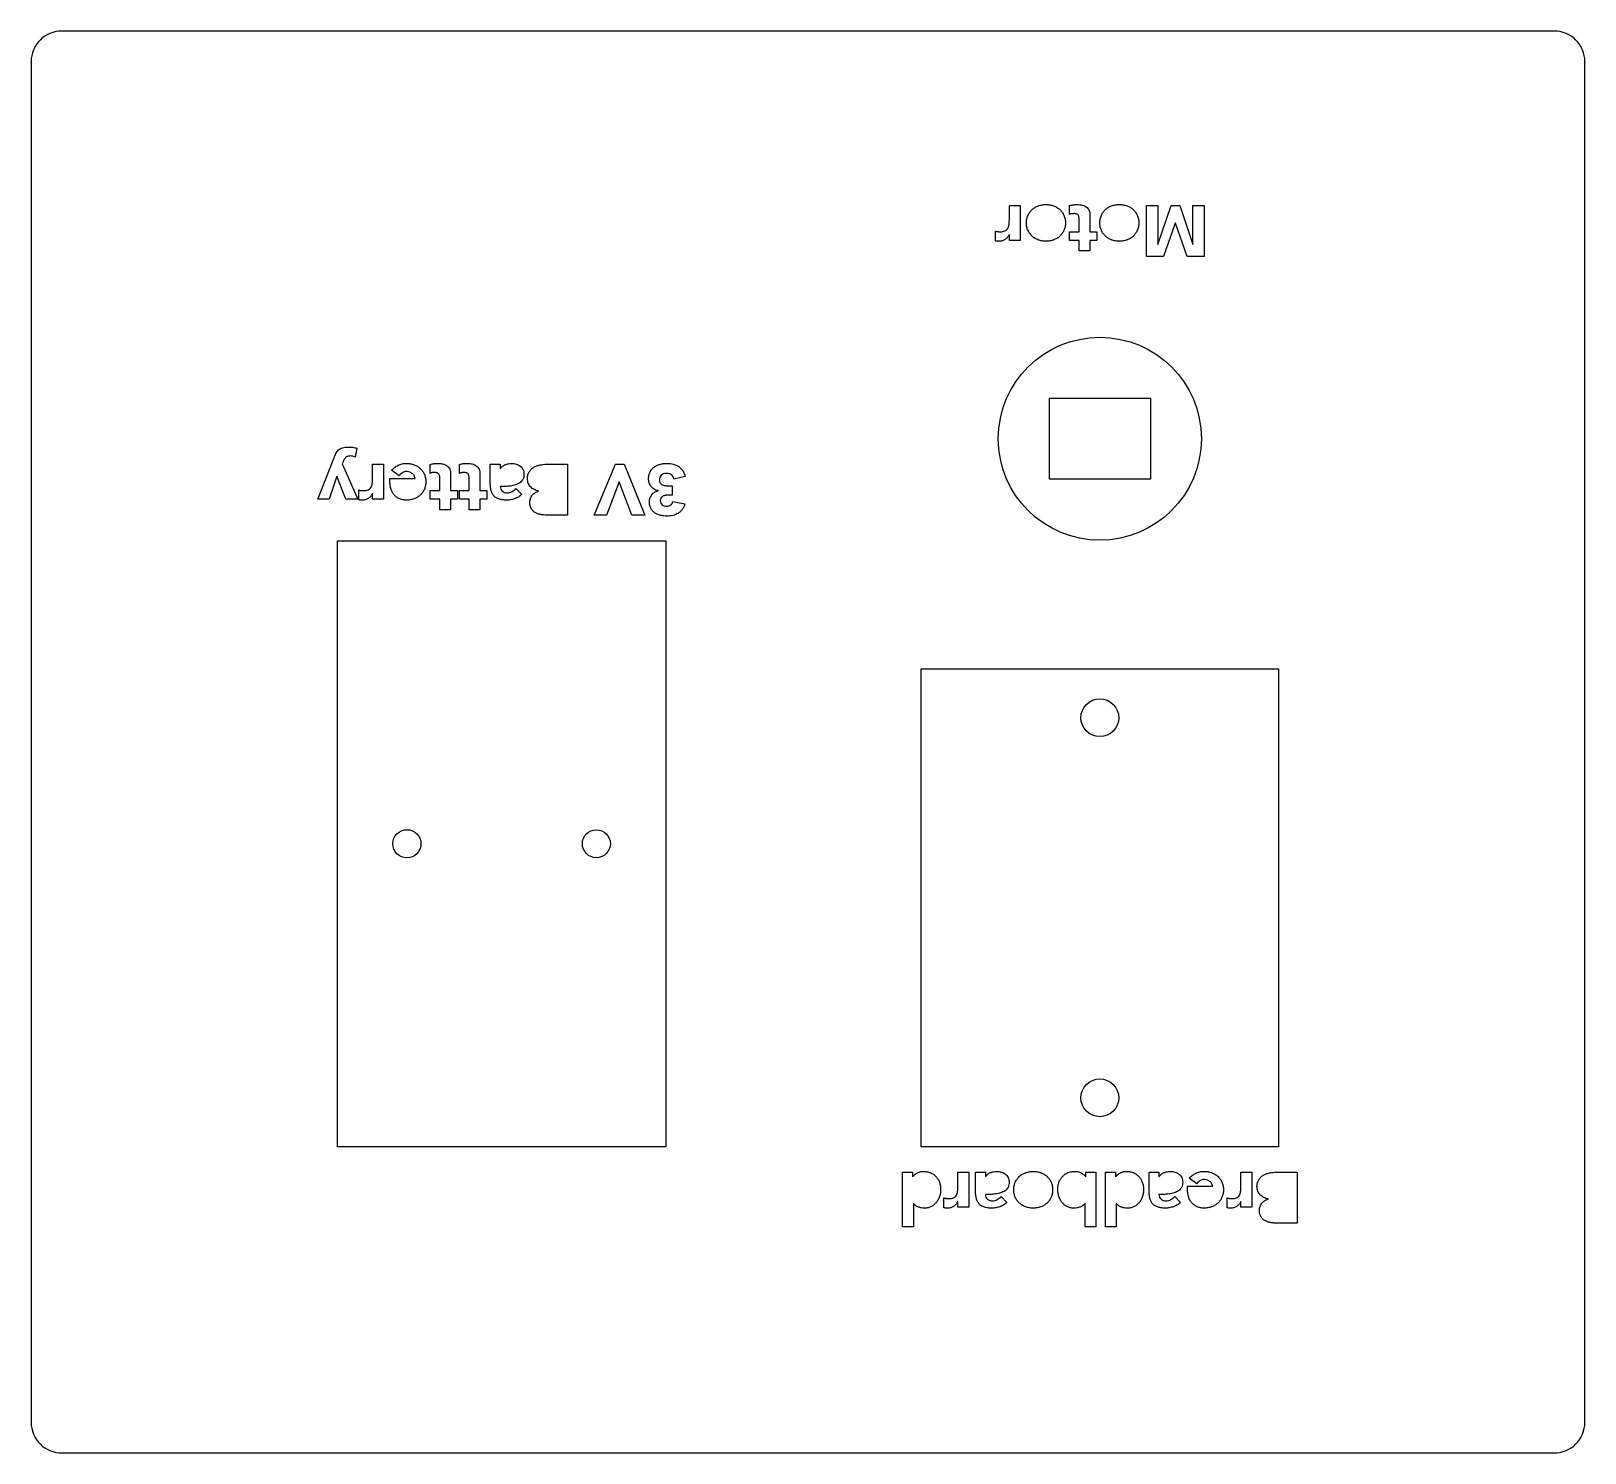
# Model space of a CAD drawing. Header units: millimetres. Extents: x -62 to 90, y -30 to 109.
import ezdxf

# ---------------------------------------------------------------- set-up
doc = ezdxf.new("R2010")
doc.units = ezdxf.units.MM
doc.layers.get('0').update_dxf_attribs({"linetype": 'CONTINUOUS'})

msp = doc.modelspace()

# ---------------------------------------------------------------- linework, layer by layer
for p, q in [((33.64, 92.22), (34.7, 92.22)), ((33.64, 90.79), (33.64, 92.22)), ((34.7, 92.22), (34.7, 88.79)), ((39.54, 91.32), (39.54, 92.2)), ((40.47, 89.64), (40.47, 90.78)), ((41.53, 91.27), (41.53, 89.64)), ((32.28, 88.74), (32.28, 89.71)), ((33.64, 89.34), (33.62, 89.34)), ((33.64, 88.79), (33.64, 89.34)), ((34.7, 88.79), (33.64, 88.79)), ((39.54, 88.79), (39.54, 89.64)), ((39.54, 89.64), (40.47, 89.64)), ((40.47, 88.79), (39.54, 88.79)), ((40.47, 87.77), (40.47, 88.79)), ((41.53, 89.64), (42.21, 89.64)), ((42.21, 88.79), (41.53, 88.79)), ((41.53, 88.79), (41.53, 87.77)), ((42.21, 89.64), (42.21, 88.79)), ((41.53, 87.77), (40.47, 87.77)), ((-34.06, 63.43), (-32.51, 67.42)), ((-31.6, 67.09), (-31.68, 66.89)), ((-30.26, 68.43), (-30.4, 67.56)), ((-32.22, 65.69), (-32.97, 63.43)), ((-32.2, 65.69), (-32.22, 65.69)), ((-31.32, 63.43), (-32.2, 65.69)), ((-31.68, 66.89), (-30.17, 63.43)), ((-28.71, 66.86), (-27.65, 66.86)), ((-28.71, 65.43), (-28.71, 66.86)), ((-27.65, 66.86), (-27.65, 63.43)), ((-27.01, 65.14), (-27.01, 65.48)), ((-27.01, 65.48), (-24.55, 65.48)), ((-26.11, 65.72), (-26.85, 66.27)), ((-23.06, 65.96), (-23.06, 66.84)), ((-21.07, 65.91), (-21.07, 64.28)), ((-20.19, 65.96), (-20.19, 66.84)), ((-18.2, 65.91), (-18.2, 64.28)), ((-17.19, 66.86), (-16.21, 66.86)), ((-17.19, 65.12), (-17.19, 66.86)), ((-16.21, 66.86), (-16.21, 66.43)), ((-16.21, 66.43), (-16.2, 66.43)), ((-11.66, 66.86), (-9.62, 66.86)), ((-9.62, 66.86), (-9.62, 61.86)), ((1.91, 65.65), (0.79, 65.39)), ((-30.07, 63.38), (-30.07, 64.35)), ((-28.71, 63.98), (-28.73, 63.98)), ((-28.71, 63.43), (-28.71, 63.98)), ((-23.06, 63.43), (-23.06, 64.28)), ((-23.06, 64.28), (-22.13, 64.28)), ((-22.13, 64.28), (-22.13, 65.42)), ((-21.07, 64.28), (-20.39, 64.28)), ((-20.39, 64.28), (-20.39, 63.43)), ((-20.19, 63.43), (-20.19, 64.28)), ((-20.19, 64.28), (-19.26, 64.28)), ((-19.26, 64.28), (-19.26, 65.42)), ((-18.2, 64.28), (-17.52, 64.28)), ((-17.52, 64.28), (-17.52, 63.43)), ((-14.67, 64.47), (-14.11, 63.89)), ((-12.45, 64.23), (-12.45, 64.25)), ((-0.75, 64.26), (-0.75, 64.28)), ((0.36, 64.75), (0.61, 64.75)), ((0.61, 64.75), (0.61, 63.83)), ((-32.97, 63.43), (-34.06, 63.43)), ((-30.17, 63.43), (-31.32, 63.43)), ((-27.65, 63.43), (-28.71, 63.43)), ((-22.13, 63.43), (-23.06, 63.43)), ((-22.13, 62.41), (-22.13, 63.43)), ((-21.07, 62.41), (-22.13, 62.41)), ((-20.39, 63.43), (-21.07, 63.43)), ((-21.07, 63.43), (-21.07, 62.41)), ((-19.26, 63.43), (-20.19, 63.43)), ((-19.26, 62.41), (-19.26, 63.43)), ((-18.2, 62.41), (-19.26, 62.41)), ((-17.52, 63.43), (-18.2, 63.43)), ((-18.2, 63.43), (-18.2, 62.41)), ((0.61, 63.83), (0.26, 63.83)), ((0.7, 63.22), (1.87, 62.98)), ((-9.62, 61.86), (-11.48, 61.86)), ((23.18, -7.84), (23.18, -2.5)), ((23.18, -2.5), (24.16, -2.5)), ((24.16, -2.5), (24.16, -2.95)), ((24.16, -2.95), (24.17, -2.95)), ((28.6, -2.5), (29.66, -2.5)), ((28.6, -3.93), (28.6, -2.5)), ((29.66, -2.5), (29.66, -5.93)), ((30.32, -2.5), (31.3, -2.5)), ((30.32, -4.24), (30.32, -2.5)), ((31.3, -2.5), (31.3, -2.93)), ((31.3, -2.93), (31.31, -2.93)), ((41.12, -2.95), (41.13, -2.95)), ((41.13, -2.5), (42.11, -2.5)), ((41.13, -2.95), (41.13, -2.5)), ((42.11, -2.5), (42.11, -7.84)), ((43.05, -7.84), (43.05, -2.5)), ((43.05, -2.5), (44.03, -2.5)), ((44.03, -2.5), (44.03, -2.95)), ((44.03, -2.95), (44.04, -2.95)), ((47.32, -2.5), (48.29, -2.5)), ((47.32, -4.24), (47.32, -2.5)), ((48.29, -2.5), (48.29, -2.93)), ((48.29, -2.93), (48.31, -2.93)), ((56.32, -2.5), (57.38, -2.5)), ((56.32, -3.93), (56.32, -2.5)), ((57.38, -2.5), (57.38, -5.93)), ((59.77, -2.5), (61.82, -2.5)), ((61.82, -2.5), (61.82, -7.5)), ((51.09, -4.22), (51.09, -3.88)), ((51.09, -3.88), (53.55, -3.88)), ((52, -3.64), (51.25, -3.09)), ((24.25, -5.56), (24.24, -5.56)), ((24.24, -5.56), (24.24, -7.84)), ((27.24, -5.98), (27.24, -5.01)), ((28.6, -5.38), (28.58, -5.38)), ((28.6, -5.93), (28.6, -5.38)), ((29.66, -5.93), (28.6, -5.93)), ((32.84, -4.89), (33.4, -5.47)), ((41.05, -5.56), (41.03, -5.56)), ((41.05, -7.84), (41.05, -5.56)), ((44.13, -5.56), (44.11, -5.56)), ((44.11, -5.56), (44.11, -7.84)), ((49.83, -4.89), (50.4, -5.47)), ((54.96, -5.98), (54.96, -5.01)), ((56.32, -5.38), (56.3, -5.38)), ((56.32, -5.93), (56.32, -5.38)), ((57.38, -5.93), (56.32, -5.93)), ((58.99, -5.13), (58.99, -5.11)), ((61.82, -7.5), (59.95, -7.5)), ((24.24, -7.84), (23.18, -7.84)), ((42.11, -7.84), (41.05, -7.84)), ((44.11, -7.84), (43.05, -7.84))]:
    msp.add_line(p, q)
msp.add_lwpolyline([(90, 106.3, 0.414214), (87, 109.3), (-59.15, 109.3, 0.414214), (-62.15, 106.3), (-62.15, -27, 0.414214), (-59.15, -30), (87, -30, 0.414214), (90, -27)], format="xyb", close=True)
msp.add_lwpolyline([(90, 106.3, 0.414214), (87, 109.3), (-59.15, 109.3, 0.414214), (-62.15, 106.3), (-62.15, -27, 0.414214), (-59.15, -30), (87, -30, 0.414214), (90, -27)], format="xyb", close=True)
for points in [[(51.62, 92.22), (52.72, 92.22), (52.72, 87.22), (51.05, 87.22), (49.9, 90.48), (49.89, 90.48), (48.73, 87.22), (47.07, 87.22), (47.07, 92.22), (48.17, 92.22), (48.17, 88.39), (48.19, 88.39), (49.5, 92.22), (50.34, 92.22), (51.6, 88.39), (51.62, 88.39)], [(47.48, 73.3), (37.53, 73.3), (37.53, 65.42), (47.48, 65.42)], [(-4.94, 66.86), (-4.06, 66.86), (-2.06, 61.86), (-3.32, 61.86), (-4.55, 65.14), (-4.57, 65.14), (-5.82, 61.86), (-7, 61.86)], [(0, 0), (-32.15, 0), (-32.15, 59.36), (0, 59.36)], [(60, 46.82), (60, 0), (25, 0), (25, 46.82)]]:
    msp.add_lwpolyline(points, close=True)
for centre, radius in [((42.5, 69.36), 9.94), ((42.5, 42.03), 1.85), ((-25.35, 29.68), 1.38), ((-6.8, 29.68), 1.37), ((42.5, 4.79), 1.85)]:
    msp.add_circle(centre, radius)
for points, knots in [([(35.47, 91.25), (35.52, 91.35), (35.63, 91.56), (35.79, 91.73), (35.88, 91.82)], [0, 0, 0, 0, 0.03558542, 0.07073048, 0.07073048, 0.07073048, 0.07073048]), ([(35.88, 91.82), (35.97, 91.89), (36.15, 92.04), (36.37, 92.13), (36.48, 92.18)], [0, 0, 0, 0, 0.03471084, 0.07096468, 0.07096468, 0.07096468, 0.07096468]), ([(36.48, 92.18), (36.6, 92.22), (36.84, 92.29), (37.1, 92.3), (37.22, 92.31)], [0, 0, 0, 0, 0.03708689, 0.07553067, 0.07553067, 0.07553067, 0.07553067]), ([(37.22, 92.31), (37.35, 92.3), (37.61, 92.29), (37.85, 92.22), (37.97, 92.18)], [0, 0, 0, 0, 0.03861961, 0.07621847, 0.07621847, 0.07621847, 0.07621847]), ([(37.97, 92.18), (38.08, 92.13), (38.3, 92.04), (38.49, 91.89), (38.58, 91.82)], [0, 0, 0, 0, 0.03593409, 0.07092971, 0.07092971, 0.07092971, 0.07092971]), ([(38.58, 91.82), (38.66, 91.73), (38.82, 91.56), (38.93, 91.35), (38.98, 91.25)], [0, 0, 0, 0, 0.03479586, 0.07029408, 0.07029408, 0.07029408, 0.07029408]), ([(39.54, 92.2), (39.6, 92.22), (39.72, 92.26), (39.85, 92.28), (39.91, 92.28)], [0, 0, 0, 0, 0.01877124, 0.03775381, 0.03775381, 0.03775381, 0.03775381]), ([(39.75, 91.4), (39.71, 91.39), (39.63, 91.38), (39.57, 91.34), (39.54, 91.32)], [0, 0, 0, 0, 0.01276072, 0.02305547, 0.02305547, 0.02305547, 0.02305547]), ([(39.97, 91.42), (39.94, 91.41), (39.87, 91.41), (39.79, 91.41), (39.75, 91.4)], [0, 0, 0, 0, 0.00971697, 0.02194518, 0.02194518, 0.02194518, 0.02194518]), ([(39.91, 92.28), (39.97, 92.29), (40.1, 92.3), (40.22, 92.3), (40.28, 92.31)], [0, 0, 0, 0, 0.01895804, 0.03750361, 0.03750361, 0.03750361, 0.03750361]), ([(40.25, 91.37), (40.21, 91.39), (40.12, 91.41), (40.02, 91.41), (39.97, 91.42)], [0, 0, 0, 0, 0.01258971, 0.02798631, 0.02798631, 0.02798631, 0.02798631]), ([(40.4, 91.24), (40.38, 91.27), (40.34, 91.32), (40.28, 91.36), (40.25, 91.37)], [0, 0, 0, 0, 0.00978878, 0.02021899, 0.02021899, 0.02021899, 0.02021899]), ([(40.28, 92.31), (40.37, 92.3), (40.54, 92.3), (40.7, 92.27), (40.78, 92.25)], [0, 0, 0, 0, 0.02581553, 0.04985004, 0.04985004, 0.04985004, 0.04985004]), ([(40.78, 92.25), (40.85, 92.23), (40.99, 92.19), (41.11, 92.11), (41.17, 92.07)], [0, 0, 0, 0, 0.02238906, 0.0434996, 0.0434996, 0.0434996, 0.0434996]), ([(41.17, 92.07), (41.23, 92.03), (41.33, 91.93), (41.41, 91.81), (41.44, 91.75)], [0, 0, 0, 0, 0.02097948, 0.04242908, 0.04242908, 0.04242908, 0.04242908]), ([(41.44, 91.75), (41.47, 91.68), (41.52, 91.52), (41.53, 91.36), (41.53, 91.27)], [0, 0, 0, 0, 0.02294993, 0.04918051, 0.04918051, 0.04918051, 0.04918051]), ([(42.65, 91.25), (42.7, 91.35), (42.81, 91.56), (42.98, 91.73), (43.06, 91.82)], [0, 0, 0, 0, 0.03558554, 0.07073028, 0.07073028, 0.07073028, 0.07073028]), ([(43.06, 91.82), (43.15, 91.89), (43.33, 92.04), (43.55, 92.13), (43.67, 92.18)], [0, 0, 0, 0, 0.03471103, 0.07096487, 0.07096487, 0.07096487, 0.07096487]), ([(43.67, 92.18), (43.78, 92.22), (44.03, 92.29), (44.28, 92.3), (44.41, 92.31)], [0, 0, 0, 0, 0.03708666, 0.07553043, 0.07553043, 0.07553043, 0.07553043]), ([(44.41, 92.31), (44.54, 92.3), (44.79, 92.29), (45.04, 92.22), (45.16, 92.18)], [0, 0, 0, 0, 0.03861961, 0.07621859, 0.07621859, 0.07621859, 0.07621859]), ([(45.16, 92.18), (45.27, 92.13), (45.49, 92.04), (45.67, 91.89), (45.76, 91.82)], [0, 0, 0, 0, 0.0359342, 0.07092963, 0.07092963, 0.07092963, 0.07092963]), ([(45.76, 91.82), (45.84, 91.73), (46.01, 91.56), (46.11, 91.35), (46.17, 91.25)], [0, 0, 0, 0, 0.03479586, 0.0702942, 0.0702942, 0.0702942, 0.0702942]), ([(33.21, 89.72), (33.27, 89.75), (33.38, 89.81), (33.45, 89.91), (33.49, 89.96)], [0, 0, 0, 0, 0.01875561, 0.03690963, 0.03690963, 0.03690963, 0.03690963]), ([(33.49, 89.96), (33.52, 90.01), (33.58, 90.13), (33.6, 90.25), (33.61, 90.32)], [0, 0, 0, 0, 0.01808974, 0.03817801, 0.03817801, 0.03817801, 0.03817801]), ([(33.61, 90.32), (33.62, 90.39), (33.63, 90.55), (33.64, 90.71), (33.64, 90.79)], [0, 0, 0, 0, 0.02234642, 0.04672106, 0.04672106, 0.04672106, 0.04672106]), ([(35.32, 90.5), (35.32, 90.64), (35.33, 90.89), (35.42, 91.13), (35.47, 91.25)], [0, 0, 0, 0, 0.03919413, 0.07604691, 0.07604691, 0.07604691, 0.07604691]), ([(35.47, 89.76), (35.42, 89.88), (35.33, 90.12), (35.32, 90.37), (35.32, 90.5)], [0, 0, 0, 0, 0.03685284, 0.07604691, 0.07604691, 0.07604691, 0.07604691]), ([(38.98, 91.25), (39.03, 91.13), (39.12, 90.89), (39.13, 90.64), (39.13, 90.5)], [0, 0, 0, 0, 0.03685278, 0.07604693, 0.07604693, 0.07604693, 0.07604693]), ([(39.13, 90.5), (39.13, 90.37), (39.12, 90.12), (39.03, 89.88), (38.98, 89.76)], [0, 0, 0, 0, 0.03919409, 0.07604693, 0.07604693, 0.07604693, 0.07604693]), ([(40.46, 91.04), (40.45, 91.08), (40.44, 91.15), (40.41, 91.21), (40.4, 91.24)], [0, 0, 0, 0, 0.01083904, 0.02087779, 0.02087779, 0.02087779, 0.02087779]), ([(40.47, 90.78), (40.47, 90.83), (40.47, 90.91), (40.46, 91), (40.46, 91.04)], [0, 0, 0, 0, 0.01359921, 0.02617918, 0.02617918, 0.02617918, 0.02617918]), ([(42.5, 90.5), (42.51, 90.64), (42.52, 90.89), (42.61, 91.13), (42.65, 91.25)], [0, 0, 0, 0, 0.03919415, 0.07604693, 0.07604693, 0.07604693, 0.07604693]), ([(42.65, 89.76), (42.61, 89.88), (42.52, 90.12), (42.51, 90.37), (42.5, 90.5)], [0, 0, 0, 0, 0.03685284, 0.07604693, 0.07604693, 0.07604693, 0.07604693]), ([(46.17, 91.25), (46.21, 91.13), (46.3, 90.89), (46.31, 90.64), (46.31, 90.5)], [0, 0, 0, 0, 0.03685274, 0.07604689, 0.07604689, 0.07604689, 0.07604689]), ([(46.31, 90.5), (46.31, 90.37), (46.3, 90.12), (46.21, 89.88), (46.17, 89.76)], [0, 0, 0, 0, 0.03919409, 0.07604686, 0.07604686, 0.07604686, 0.07604686]), ([(32.28, 89.71), (32.32, 89.7), (32.39, 89.67), (32.47, 89.66), (32.51, 89.66)], [0, 0, 0, 0, 0.01169122, 0.02315651, 0.02315651, 0.02315651, 0.02315651]), ([(32.45, 88.71), (32.42, 88.71), (32.36, 88.72), (32.31, 88.73), (32.28, 88.74)], [0, 0, 0, 0, 0.00889102, 0.01720221, 0.01720221, 0.01720221, 0.01720221]), ([(32.63, 88.7), (32.6, 88.7), (32.54, 88.7), (32.48, 88.71), (32.45, 88.71)], [0, 0, 0, 0, 0.00918248, 0.01837853, 0.01837853, 0.01837853, 0.01837853]), ([(32.51, 89.66), (32.54, 89.65), (32.62, 89.64), (32.69, 89.64), (32.73, 89.64)], [0, 0, 0, 0, 0.01106101, 0.02272551, 0.02272551, 0.02272551, 0.02272551]), ([(33.22, 88.87), (33.13, 88.82), (32.95, 88.72), (32.74, 88.71), (32.63, 88.7)], [0, 0, 0, 0, 0.02899044, 0.06155392, 0.06155392, 0.06155392, 0.06155392]), ([(32.73, 89.64), (32.82, 89.64), (32.99, 89.64), (33.14, 89.7), (33.21, 89.72)], [0, 0, 0, 0, 0.02727167, 0.04905314, 0.04905314, 0.04905314, 0.04905314]), ([(33.62, 89.34), (33.57, 89.24), (33.46, 89.06), (33.3, 88.93), (33.22, 88.87)], [0, 0, 0, 0, 0.03334677, 0.06259806, 0.06259806, 0.06259806, 0.06259806]), ([(35.88, 89.2), (35.79, 89.28), (35.63, 89.45), (35.52, 89.66), (35.47, 89.76)], [0, 0, 0, 0, 0.03475038, 0.07018263, 0.07018263, 0.07018263, 0.07018263]), ([(36.48, 88.83), (36.37, 88.88), (36.15, 88.97), (35.97, 89.12), (35.88, 89.2)], [0, 0, 0, 0, 0.03632875, 0.0713576, 0.0713576, 0.0713576, 0.0713576]), ([(37.22, 88.7), (37.1, 88.71), (36.84, 88.72), (36.6, 88.79), (36.48, 88.83)], [0, 0, 0, 0, 0.03844378, 0.07553067, 0.07553067, 0.07553067, 0.07553067]), ([(37.97, 88.83), (37.85, 88.79), (37.61, 88.72), (37.35, 88.71), (37.22, 88.7)], [0, 0, 0, 0, 0.03759886, 0.07621847, 0.07621847, 0.07621847, 0.07621847]), ([(38.58, 89.2), (38.49, 89.12), (38.31, 88.97), (38.08, 88.88), (37.97, 88.83)], [0, 0, 0, 0, 0.03531069, 0.07132079, 0.07132079, 0.07132079, 0.07132079]), ([(38.98, 89.76), (38.93, 89.66), (38.82, 89.45), (38.66, 89.28), (38.58, 89.2)], [0, 0, 0, 0, 0.03534466, 0.06974184, 0.06974184, 0.06974184, 0.06974184]), ([(43.06, 89.2), (42.98, 89.28), (42.81, 89.45), (42.7, 89.66), (42.65, 89.76)], [0, 0, 0, 0, 0.03475006, 0.07018242, 0.07018242, 0.07018242, 0.07018242]), ([(43.67, 88.83), (43.55, 88.88), (43.33, 88.97), (43.15, 89.12), (43.06, 89.2)], [0, 0, 0, 0, 0.03632896, 0.07135781, 0.07135781, 0.07135781, 0.07135781]), ([(44.41, 88.7), (44.28, 88.71), (44.03, 88.72), (43.78, 88.79), (43.67, 88.83)], [0, 0, 0, 0, 0.03844378, 0.07553043, 0.07553043, 0.07553043, 0.07553043]), ([(45.16, 88.83), (45.04, 88.79), (44.79, 88.72), (44.54, 88.71), (44.41, 88.7)], [0, 0, 0, 0, 0.03759875, 0.07621859, 0.07621859, 0.07621859, 0.07621859]), ([(45.76, 89.2), (45.67, 89.12), (45.49, 88.97), (45.27, 88.88), (45.16, 88.83)], [0, 0, 0, 0, 0.03531069, 0.07132068, 0.07132068, 0.07132068, 0.07132068]), ([(46.17, 89.76), (46.11, 89.66), (46.01, 89.45), (45.84, 89.28), (45.76, 89.2)], [0, 0, 0, 0, 0.03534478, 0.06974196, 0.06974196, 0.06974196, 0.06974196]), ([(-32.05, 68.26), (-31.99, 68.3), (-31.88, 68.4), (-31.74, 68.45), (-31.66, 68.48)], [0, 0, 0, 0, 0.02129275, 0.0443133, 0.0443133, 0.0443133, 0.0443133]), ([(-31.66, 68.48), (-31.58, 68.5), (-31.37, 68.55), (-31.17, 68.55), (-31.05, 68.55)], [0, 0, 0, 0, 0.027634, 0.06211661, 0.06211661, 0.06211661, 0.06211661]), ([(-31.05, 68.55), (-30.92, 68.55), (-30.65, 68.54), (-30.39, 68.46), (-30.26, 68.43)], [0, 0, 0, 0, 0.04037961, 0.08037429, 0.08037429, 0.08037429, 0.08037429]), ([(-32.51, 67.42), (-32.47, 67.5), (-32.41, 67.67), (-32.33, 67.83), (-32.3, 67.91)], [0, 0, 0, 0, 0.02796575, 0.05286548, 0.05286548, 0.05286548, 0.05286548]), ([(-32.3, 67.91), (-32.27, 67.97), (-32.2, 68.1), (-32.1, 68.21), (-32.05, 68.26)], [0, 0, 0, 0, 0.02246877, 0.04372875, 0.04372875, 0.04372875, 0.04372875]), ([(-31.5, 67.33), (-31.51, 67.3), (-31.55, 67.21), (-31.58, 67.13), (-31.6, 67.09)], [0, 0, 0, 0, 0.0125664, 0.02689446, 0.02689446, 0.02689446, 0.02689446]), ([(-31.37, 67.51), (-31.39, 67.48), (-31.44, 67.43), (-31.48, 67.37), (-31.5, 67.33)], [0, 0, 0, 0, 0.01062999, 0.02186432, 0.02186432, 0.02186432, 0.02186432]), ([(-31.18, 67.62), (-31.22, 67.61), (-31.29, 67.58), (-31.34, 67.53), (-31.37, 67.51)], [0, 0, 0, 0, 0.01122189, 0.02175608, 0.02175608, 0.02175608, 0.02175608]), ([(-30.89, 67.67), (-30.95, 67.66), (-31.05, 67.66), (-31.14, 67.64), (-31.18, 67.62)], [0, 0, 0, 0, 0.01610143, 0.0293759, 0.0293759, 0.0293759, 0.0293759]), ([(-30.4, 67.56), (-30.48, 67.59), (-30.64, 67.65), (-30.81, 67.66), (-30.89, 67.67)], [0, 0, 0, 0, 0.02562709, 0.05083701, 0.05083701, 0.05083701, 0.05083701]), ([(-28.74, 64.96), (-28.73, 65.03), (-28.72, 65.19), (-28.71, 65.35), (-28.71, 65.43)], [0, 0, 0, 0, 0.02234642, 0.04672106, 0.04672106, 0.04672106, 0.04672106]), ([(-26.85, 66.27), (-26.76, 66.37), (-26.57, 66.58), (-26.33, 66.7), (-26.21, 66.77)], [0, 0, 0, 0, 0.04069864, 0.08211987, 0.08211987, 0.08211987, 0.08211987]), ([(-26.21, 66.77), (-26.08, 66.82), (-25.82, 66.92), (-25.54, 66.94), (-25.4, 66.94)], [0, 0, 0, 0, 0.04170605, 0.0829035, 0.0829035, 0.0829035, 0.0829035]), ([(-25.79, 66.03), (-25.85, 65.98), (-25.97, 65.9), (-26.06, 65.78), (-26.11, 65.72)], [0, 0, 0, 0, 0.02186554, 0.04413802, 0.04413802, 0.04413802, 0.04413802]), ([(-25.35, 66.14), (-25.43, 66.14), (-25.59, 66.13), (-25.72, 66.06), (-25.79, 66.03)], [0, 0, 0, 0, 0.02417697, 0.04569041, 0.04569041, 0.04569041, 0.04569041]), ([(-25.4, 66.94), (-25.27, 66.94), (-25.02, 66.93), (-24.77, 66.85), (-24.65, 66.82)], [0, 0, 0, 0, 0.03861961, 0.0762187, 0.0762187, 0.0762187, 0.0762187]), ([(-24.83, 65.96), (-24.9, 66.01), (-25.06, 66.12), (-25.25, 66.13), (-25.35, 66.14)], [0, 0, 0, 0, 0.02711184, 0.05605206, 0.05605206, 0.05605206, 0.05605206]), ([(-24.55, 65.48), (-24.58, 65.57), (-24.63, 65.76), (-24.76, 65.9), (-24.83, 65.96)], [0, 0, 0, 0, 0.02915763, 0.05675983, 0.05675983, 0.05675983, 0.05675983]), ([(-24.65, 66.82), (-24.54, 66.77), (-24.32, 66.68), (-24.14, 66.53), (-24.04, 66.46)], [0, 0, 0, 0, 0.03593431, 0.07092974, 0.07092974, 0.07092974, 0.07092974]), ([(-24.04, 66.46), (-23.96, 66.37), (-23.8, 66.2), (-23.7, 65.99), (-23.64, 65.89)], [0, 0, 0, 0, 0.0347957, 0.07029404, 0.07029404, 0.07029404, 0.07029404]), ([(-23.64, 65.89), (-23.6, 65.77), (-23.51, 65.53), (-23.5, 65.28), (-23.49, 65.14)], [0, 0, 0, 0, 0.03685271, 0.07604688, 0.07604688, 0.07604688, 0.07604688]), ([(-23.06, 66.84), (-23, 66.86), (-22.88, 66.9), (-22.76, 66.91), (-22.7, 66.92)], [0, 0, 0, 0, 0.01877124, 0.03775381, 0.03775381, 0.03775381, 0.03775381]), ([(-22.85, 66.04), (-22.89, 66.03), (-22.97, 66.02), (-23.03, 65.98), (-23.06, 65.96)], [0, 0, 0, 0, 0.01276095, 0.0230557, 0.0230557, 0.0230557, 0.0230557]), ([(-22.63, 66.05), (-22.66, 66.05), (-22.74, 66.05), (-22.81, 66.04), (-22.85, 66.04)], [0, 0, 0, 0, 0.00971673, 0.02194494, 0.02194494, 0.02194494, 0.02194494]), ([(-22.7, 66.92), (-22.63, 66.93), (-22.51, 66.94), (-22.38, 66.94), (-22.32, 66.94)], [0, 0, 0, 0, 0.01895828, 0.03750384, 0.03750384, 0.03750384, 0.03750384]), ([(-22.36, 66.01), (-22.4, 66.02), (-22.49, 66.05), (-22.58, 66.05), (-22.63, 66.05)], [0, 0, 0, 0, 0.01258994, 0.02798654, 0.02798654, 0.02798654, 0.02798654]), ([(-22.21, 65.88), (-22.23, 65.91), (-22.27, 65.96), (-22.33, 66), (-22.36, 66.01)], [0, 0, 0, 0, 0.00978878, 0.02021899, 0.02021899, 0.02021899, 0.02021899]), ([(-22.32, 66.94), (-22.24, 66.94), (-22.07, 66.94), (-21.91, 66.9), (-21.83, 66.89)], [0, 0, 0, 0, 0.02581553, 0.04985004, 0.04985004, 0.04985004, 0.04985004]), ([(-22.14, 65.68), (-22.15, 65.72), (-22.16, 65.79), (-22.19, 65.85), (-22.21, 65.88)], [0, 0, 0, 0, 0.01083904, 0.02087779, 0.02087779, 0.02087779, 0.02087779]), ([(-22.13, 65.42), (-22.13, 65.46), (-22.13, 65.55), (-22.14, 65.64), (-22.14, 65.68)], [0, 0, 0, 0, 0.01359921, 0.02617916, 0.02617916, 0.02617916, 0.02617916]), ([(-21.83, 66.89), (-21.76, 66.87), (-21.61, 66.83), (-21.49, 66.75), (-21.43, 66.71)], [0, 0, 0, 0, 0.02238884, 0.04349958, 0.04349958, 0.04349958, 0.04349958]), ([(-21.43, 66.71), (-21.38, 66.67), (-21.27, 66.57), (-21.2, 66.45), (-21.16, 66.39)], [0, 0, 0, 0, 0.02097931, 0.04242903, 0.04242903, 0.04242903, 0.04242903]), ([(-21.16, 66.39), (-21.14, 66.31), (-21.08, 66.16), (-21.07, 65.99), (-21.07, 65.91)], [0, 0, 0, 0, 0.02295, 0.04918056, 0.04918056, 0.04918056, 0.04918056]), ([(-20.19, 66.84), (-20.13, 66.86), (-20.01, 66.9), (-19.88, 66.91), (-19.82, 66.92)], [0, 0, 0, 0, 0.01877124, 0.03775381, 0.03775381, 0.03775381, 0.03775381]), ([(-19.98, 66.04), (-20.02, 66.03), (-20.1, 66.02), (-20.16, 65.98), (-20.19, 65.96)], [0, 0, 0, 0, 0.01276095, 0.0230557, 0.0230557, 0.0230557, 0.0230557]), ([(-19.76, 66.05), (-19.79, 66.05), (-19.86, 66.05), (-19.94, 66.04), (-19.98, 66.04)], [0, 0, 0, 0, 0.00971673, 0.02194494, 0.02194494, 0.02194494, 0.02194494]), ([(-19.82, 66.92), (-19.76, 66.93), (-19.63, 66.94), (-19.51, 66.94), (-19.45, 66.94)], [0, 0, 0, 0, 0.01895828, 0.03750384, 0.03750384, 0.03750384, 0.03750384]), ([(-19.48, 66.01), (-19.52, 66.02), (-19.61, 66.05), (-19.71, 66.05), (-19.76, 66.05)], [0, 0, 0, 0, 0.01258971, 0.02798655, 0.02798655, 0.02798655, 0.02798655]), ([(-19.33, 65.88), (-19.35, 65.91), (-19.39, 65.96), (-19.45, 66), (-19.48, 66.01)], [0, 0, 0, 0, 0.00978878, 0.02021899, 0.02021899, 0.02021899, 0.02021899]), ([(-19.45, 66.94), (-19.36, 66.94), (-19.19, 66.94), (-19.03, 66.9), (-18.95, 66.89)], [0, 0, 0, 0, 0.02581553, 0.04985004, 0.04985004, 0.04985004, 0.04985004]), ([(-19.27, 65.68), (-19.28, 65.72), (-19.29, 65.79), (-19.32, 65.85), (-19.33, 65.88)], [0, 0, 0, 0, 0.01083904, 0.02087779, 0.02087779, 0.02087779, 0.02087779]), ([(-19.26, 65.42), (-19.26, 65.46), (-19.26, 65.55), (-19.27, 65.64), (-19.27, 65.68)], [0, 0, 0, 0, 0.01359921, 0.02617916, 0.02617916, 0.02617916, 0.02617916]), ([(-18.95, 66.89), (-18.88, 66.87), (-18.74, 66.83), (-18.62, 66.75), (-18.56, 66.71)], [0, 0, 0, 0, 0.02238906, 0.0434996, 0.0434996, 0.0434996, 0.0434996]), ([(-18.56, 66.71), (-18.5, 66.67), (-18.39, 66.57), (-18.32, 66.45), (-18.29, 66.39)], [0, 0, 0, 0, 0.02097931, 0.04242903, 0.04242903, 0.04242903, 0.04242903]), ([(-18.29, 66.39), (-18.26, 66.31), (-18.2, 66.16), (-18.2, 65.99), (-18.2, 65.91)], [0, 0, 0, 0, 0.02295, 0.04918056, 0.04918056, 0.04918056, 0.04918056]), ([(-16.2, 66.43), (-16.14, 66.51), (-16.01, 66.68), (-15.82, 66.78), (-15.73, 66.82)], [0, 0, 0, 0, 0.03140725, 0.06244313, 0.06244313, 0.06244313, 0.06244313]), ([(-15.73, 66.82), (-15.63, 66.86), (-15.43, 66.93), (-15.22, 66.94), (-15.11, 66.94)], [0, 0, 0, 0, 0.03116641, 0.06291171, 0.06291171, 0.06291171, 0.06291171]), ([(-15.11, 66.94), (-15.03, 66.94), (-14.87, 66.94), (-14.72, 66.89), (-14.64, 66.87)], [0, 0, 0, 0, 0.02372406, 0.04727936, 0.04727936, 0.04727936, 0.04727936]), ([(-14.64, 66.87), (-14.57, 66.85), (-14.44, 66.8), (-14.32, 66.72), (-14.26, 66.68)], [0, 0, 0, 0, 0.02219579, 0.04379396, 0.04379396, 0.04379396, 0.04379396]), ([(-14.26, 66.68), (-14.2, 66.63), (-14.09, 66.53), (-14.02, 66.41), (-13.99, 66.34)], [0, 0, 0, 0, 0.02134846, 0.04294649, 0.04294649, 0.04294649, 0.04294649]), ([(-13.89, 65.89), (-13.89, 65.79), (-13.9, 65.62), (-13.96, 65.46), (-14, 65.38)], [0, 0, 0, 0, 0.02749365, 0.05161508, 0.05161508, 0.05161508, 0.05161508]), ([(-13.99, 66.34), (-13.96, 66.27), (-13.9, 66.13), (-13.89, 65.97), (-13.89, 65.89)], [0, 0, 0, 0, 0.02261331, 0.04727845, 0.04727845, 0.04727845, 0.04727845]), ([(-13.54, 65.47), (-13.54, 65.59), (-13.53, 65.83), (-13.42, 66.03), (-13.37, 66.13)], [0, 0, 0, 0, 0.03661603, 0.06921113, 0.06921113, 0.06921113, 0.06921113]), ([(-13.47, 65.02), (-13.49, 65.09), (-13.53, 65.24), (-13.54, 65.39), (-13.54, 65.47)], [0, 0, 0, 0, 0.02265467, 0.04604051, 0.04604051, 0.04604051, 0.04604051]), ([(-13.37, 66.13), (-13.31, 66.22), (-13.19, 66.38), (-13.02, 66.5), (-12.94, 66.56)], [0, 0, 0, 0, 0.03060859, 0.0613309, 0.0613309, 0.0613309, 0.0613309]), ([(-12.94, 66.56), (-12.84, 66.61), (-12.65, 66.71), (-12.44, 66.76), (-12.33, 66.79)], [0, 0, 0, 0, 0.03182127, 0.06528889, 0.06528889, 0.06528889, 0.06528889]), ([(-12.33, 66.79), (-12.22, 66.81), (-12, 66.85), (-11.78, 66.86), (-11.66, 66.86)], [0, 0, 0, 0, 0.03361198, 0.06685094, 0.06685094, 0.06685094, 0.06685094]), ([(-1.69, 65.45), (-1.68, 65.57), (-1.67, 65.79), (-1.58, 66), (-1.54, 66.1)], [0, 0, 0, 0, 0.03532929, 0.06783532, 0.06783532, 0.06783532, 0.06783532]), ([(-1.62, 65.03), (-1.64, 65.1), (-1.68, 65.23), (-1.68, 65.38), (-1.69, 65.45)], [0, 0, 0, 0, 0.02085576, 0.04227773, 0.04227773, 0.04227773, 0.04227773]), ([(-1.54, 66.1), (-1.49, 66.19), (-1.38, 66.37), (-1.23, 66.51), (-1.15, 66.58)], [0, 0, 0, 0, 0.03090143, 0.06161668, 0.06161668, 0.06161668, 0.06161668]), ([(-1.15, 66.58), (-1.06, 66.64), (-0.89, 66.76), (-0.68, 66.82), (-0.58, 66.85)], [0, 0, 0, 0, 0.03082466, 0.06378398, 0.06378398, 0.06378398, 0.06378398]), ([(-0.46, 65.79), (-0.51, 65.73), (-0.61, 65.59), (-0.62, 65.42), (-0.63, 65.33)], [0, 0, 0, 0, 0.0244053, 0.05052812, 0.05052812, 0.05052812, 0.05052812]), ([(-0.58, 66.85), (-0.47, 66.88), (-0.24, 66.93), (0, 66.94), (0.11, 66.94)], [0, 0, 0, 0, 0.03424464, 0.06998226, 0.06998226, 0.06998226, 0.06998226]), ([(0.05, 65.97), (-0.05, 65.97), (-0.24, 65.96), (-0.39, 65.84), (-0.46, 65.79)], [0, 0, 0, 0, 0.03033697, 0.05502229, 0.05502229, 0.05502229, 0.05502229]), ([(0.57, 65.81), (0.5, 65.86), (0.34, 65.96), (0.15, 65.97), (0.05, 65.97)], [0, 0, 0, 0, 0.0246449, 0.05473421, 0.05473421, 0.05473421, 0.05473421]), ([(0.11, 66.94), (0.33, 66.93), (0.74, 66.91), (1.1, 66.72), (1.27, 66.63)], [0, 0, 0, 0, 0.0629809, 0.1211708, 0.1211708, 0.1211708, 0.1211708]), ([(0.79, 65.39), (0.77, 65.47), (0.73, 65.63), (0.62, 65.76), (0.57, 65.81)], [0, 0, 0, 0, 0.02546295, 0.04862849, 0.04862849, 0.04862849, 0.04862849]), ([(1.27, 66.63), (1.42, 66.51), (1.73, 66.25), (1.85, 65.86), (1.91, 65.65)], [0, 0, 0, 0, 0.0565537, 0.119273, 0.119273, 0.119273, 0.119273]), ([(-30.07, 64.35), (-30.03, 64.34), (-29.96, 64.31), (-29.88, 64.3), (-29.84, 64.3)], [0, 0, 0, 0, 0.01169122, 0.02315627, 0.02315627, 0.02315627, 0.02315627]), ([(-29.84, 64.3), (-29.81, 64.29), (-29.73, 64.28), (-29.66, 64.28), (-29.62, 64.28)], [0, 0, 0, 0, 0.01106101, 0.02272574, 0.02272574, 0.02272574, 0.02272574]), ([(-29.62, 64.28), (-29.53, 64.28), (-29.36, 64.28), (-29.21, 64.34), (-29.14, 64.36)], [0, 0, 0, 0, 0.02727144, 0.04905291, 0.04905291, 0.04905291, 0.04905291]), ([(-29.14, 64.36), (-29.08, 64.39), (-28.97, 64.45), (-28.9, 64.55), (-28.86, 64.6)], [0, 0, 0, 0, 0.01875561, 0.03690963, 0.03690963, 0.03690963, 0.03690963]), ([(-28.73, 63.98), (-28.78, 63.88), (-28.89, 63.7), (-29.05, 63.57), (-29.13, 63.51)], [0, 0, 0, 0, 0.03334664, 0.06259828, 0.06259828, 0.06259828, 0.06259828]), ([(-28.86, 64.6), (-28.83, 64.65), (-28.77, 64.77), (-28.75, 64.89), (-28.74, 64.96)], [0, 0, 0, 0, 0.01808964, 0.03817802, 0.03817802, 0.03817802, 0.03817802]), ([(-26.9, 64.4), (-26.93, 64.52), (-27, 64.76), (-27.01, 65.01), (-27.01, 65.14)], [0, 0, 0, 0, 0.03614187, 0.07526232, 0.07526232, 0.07526232, 0.07526232]), ([(-26.57, 63.84), (-26.64, 63.92), (-26.78, 64.09), (-26.86, 64.3), (-26.9, 64.4)], [0, 0, 0, 0, 0.03185413, 0.06551987, 0.06551987, 0.06551987, 0.06551987]), ([(-23.64, 64.4), (-23.7, 64.3), (-23.8, 64.09), (-23.96, 63.92), (-24.04, 63.84)], [0, 0, 0, 0, 0.03534478, 0.0697418, 0.0697418, 0.0697418, 0.0697418]), ([(-23.49, 65.14), (-23.5, 65.01), (-23.51, 64.76), (-23.6, 64.52), (-23.64, 64.4)], [0, 0, 0, 0, 0.03919407, 0.07604698, 0.07604698, 0.07604698, 0.07604698]), ([(-17.12, 64.36), (-17.14, 64.48), (-17.18, 64.73), (-17.19, 64.98), (-17.19, 65.12)], [0, 0, 0, 0, 0.03553121, 0.07600052, 0.07600052, 0.07600052, 0.07600052]), ([(-16.86, 63.8), (-16.92, 63.88), (-17.04, 64.05), (-17.09, 64.26), (-17.12, 64.36)], [0, 0, 0, 0, 0.02964474, 0.06174882, 0.06174882, 0.06174882, 0.06174882]), ([(-15.73, 64.68), (-15.82, 64.68), (-15.98, 64.68), (-16.14, 64.68), (-16.21, 64.68)], [0, 0, 0, 0, 0.02507602, 0.04802878, 0.04802878, 0.04802878, 0.04802878]), ([(-16.21, 64.68), (-16.2, 64.59), (-16.19, 64.42), (-16.07, 64.29), (-16.01, 64.23)], [0, 0, 0, 0, 0.02576103, 0.05038381, 0.05038381, 0.05038381, 0.05038381]), ([(-16.01, 64.23), (-15.94, 64.18), (-15.8, 64.08), (-15.62, 64.07), (-15.53, 64.06)], [0, 0, 0, 0, 0.0251631, 0.05111184, 0.05111184, 0.05111184, 0.05111184]), ([(-15.22, 64.73), (-15.3, 64.72), (-15.47, 64.7), (-15.65, 64.69), (-15.73, 64.68)], [0, 0, 0, 0, 0.02610658, 0.05174594, 0.05174594, 0.05174594, 0.05174594]), ([(-15.53, 64.06), (-15.45, 64.07), (-15.28, 64.08), (-15.13, 64.14), (-15.05, 64.18)], [0, 0, 0, 0, 0.02522907, 0.04969574, 0.04969574, 0.04969574, 0.04969574]), ([(-14.72, 64.84), (-14.8, 64.82), (-14.97, 64.77), (-15.13, 64.74), (-15.22, 64.73)], [0, 0, 0, 0, 0.02527107, 0.05075853, 0.05075853, 0.05075853, 0.05075853]), ([(-15.05, 64.18), (-14.99, 64.22), (-14.84, 64.3), (-14.73, 64.41), (-14.67, 64.47)], [0, 0, 0, 0, 0.02380523, 0.04853536, 0.04853536, 0.04853536, 0.04853536]), ([(-14.29, 65.05), (-14.36, 65), (-14.49, 64.92), (-14.65, 64.87), (-14.72, 64.84)], [0, 0, 0, 0, 0.02349826, 0.04786161, 0.04786161, 0.04786161, 0.04786161]), ([(-14, 65.38), (-14.04, 65.32), (-14.12, 65.19), (-14.23, 65.09), (-14.29, 65.05)], [0, 0, 0, 0, 0.02282388, 0.04531753, 0.04531753, 0.04531753, 0.04531753]), ([(-13.24, 64.65), (-13.29, 64.7), (-13.38, 64.81), (-13.44, 64.95), (-13.47, 65.02)], [0, 0, 0, 0, 0.02140015, 0.04335258, 0.04335258, 0.04335258, 0.04335258]), ([(-12.89, 64.39), (-12.96, 64.42), (-13.09, 64.49), (-13.19, 64.6), (-13.24, 64.65)], [0, 0, 0, 0, 0.02210386, 0.04358977, 0.04358977, 0.04358977, 0.04358977]), ([(-13.07, 63.84), (-12.98, 63.92), (-12.81, 64.1), (-12.57, 64.19), (-12.45, 64.23)], [0, 0, 0, 0, 0.03604122, 0.07444072, 0.07444072, 0.07444072, 0.07444072]), ([(-12.45, 64.25), (-12.53, 64.26), (-12.68, 64.29), (-12.82, 64.36), (-12.89, 64.39)], [0, 0, 0, 0, 0.02407167, 0.0468607, 0.0468607, 0.0468607, 0.0468607]), ([(-1.44, 64.68), (-1.48, 64.73), (-1.55, 64.84), (-1.6, 64.97), (-1.62, 65.03)], [0, 0, 0, 0, 0.01968874, 0.03995165, 0.03995165, 0.03995165, 0.03995165]), ([(-1.14, 64.42), (-1.2, 64.45), (-1.31, 64.53), (-1.4, 64.63), (-1.44, 64.68)], [0, 0, 0, 0, 0.0200938, 0.03970396, 0.03970396, 0.03970396, 0.03970396]), ([(-1.38, 63.88), (-1.3, 63.97), (-1.12, 64.16), (-0.88, 64.23), (-0.75, 64.26)], [0, 0, 0, 0, 0.03624652, 0.07546682, 0.07546682, 0.07546682, 0.07546682]), ([(-0.75, 64.28), (-0.82, 64.29), (-0.96, 64.32), (-1.08, 64.38), (-1.14, 64.42)], [0, 0, 0, 0, 0.02171613, 0.04201365, 0.04201365, 0.04201365, 0.04201365]), ([(-0.63, 65.33), (-0.62, 65.26), (-0.62, 65.15), (-0.56, 65.05), (-0.53, 65)], [0, 0, 0, 0, 0.01885488, 0.03425158, 0.03425158, 0.03425158, 0.03425158]), ([(-0.53, 65), (-0.5, 64.97), (-0.44, 64.89), (-0.35, 64.85), (-0.31, 64.83)], [0, 0, 0, 0, 0.0143617, 0.02899015, 0.02899015, 0.02899015, 0.02899015]), ([(-0.31, 64.83), (-0.26, 64.81), (-0.16, 64.77), (-0.05, 64.77), (0.01, 64.76)], [0, 0, 0, 0, 0.01564271, 0.0325274, 0.0325274, 0.0325274, 0.0325274]), ([(0.01, 64.76), (0.07, 64.76), (0.19, 64.75), (0.3, 64.75), (0.36, 64.75)], [0, 0, 0, 0, 0.01768713, 0.03534597, 0.03534597, 0.03534597, 0.03534597]), ([(-29.9, 63.35), (-29.93, 63.35), (-29.99, 63.36), (-30.04, 63.37), (-30.07, 63.38)], [0, 0, 0, 0, 0.00889102, 0.01720221, 0.01720221, 0.01720221, 0.01720221]), ([(-29.72, 63.34), (-29.75, 63.34), (-29.81, 63.34), (-29.87, 63.35), (-29.9, 63.35)], [0, 0, 0, 0, 0.00918248, 0.01837853, 0.01837853, 0.01837853, 0.01837853]), ([(-29.13, 63.51), (-29.22, 63.46), (-29.4, 63.36), (-29.61, 63.35), (-29.72, 63.34)], [0, 0, 0, 0, 0.02899022, 0.0615537, 0.0615537, 0.0615537, 0.0615537]), ([(-26.06, 63.47), (-26.16, 63.52), (-26.35, 63.61), (-26.5, 63.76), (-26.57, 63.84)], [0, 0, 0, 0, 0.03193033, 0.06316592, 0.06316592, 0.06316592, 0.06316592]), ([(-25.4, 63.34), (-25.52, 63.35), (-25.75, 63.36), (-25.96, 63.43), (-26.06, 63.47)], [0, 0, 0, 0, 0.03510181, 0.06794256, 0.06794256, 0.06794256, 0.06794256]), ([(-24.65, 63.47), (-24.77, 63.43), (-25.02, 63.36), (-25.27, 63.35), (-25.4, 63.34)], [0, 0, 0, 0, 0.03759886, 0.07621871, 0.07621871, 0.07621871, 0.07621871]), ([(-24.04, 63.84), (-24.14, 63.76), (-24.32, 63.61), (-24.54, 63.52), (-24.65, 63.47)], [0, 0, 0, 0, 0.03531069, 0.07132079, 0.07132079, 0.07132079, 0.07132079]), ([(-16.38, 63.46), (-16.48, 63.5), (-16.66, 63.58), (-16.8, 63.73), (-16.86, 63.8)], [0, 0, 0, 0, 0.03063904, 0.05936266, 0.05936266, 0.05936266, 0.05936266]), ([(-15.62, 63.34), (-15.76, 63.35), (-16.02, 63.35), (-16.27, 63.43), (-16.38, 63.46)], [0, 0, 0, 0, 0.04247887, 0.07755272, 0.07755272, 0.07755272, 0.07755272]), ([(-14.8, 63.48), (-14.93, 63.44), (-15.2, 63.36), (-15.48, 63.35), (-15.62, 63.34)], [0, 0, 0, 0, 0.04162487, 0.08344097, 0.08344097, 0.08344097, 0.08344097]), ([(-14.11, 63.89), (-14.21, 63.81), (-14.42, 63.63), (-14.67, 63.53), (-14.8, 63.48)], [0, 0, 0, 0, 0.04011314, 0.08087979, 0.08087979, 0.08087979, 0.08087979]), ([(-13.31, 63.13), (-13.3, 63.26), (-13.29, 63.52), (-13.14, 63.73), (-13.07, 63.84)], [0, 0, 0, 0, 0.0393029, 0.0758303, 0.0758303, 0.0758303, 0.0758303]), ([(-13.15, 62.47), (-13.2, 62.57), (-13.3, 62.77), (-13.31, 63.01), (-13.31, 63.13)], [0, 0, 0, 0, 0.03125042, 0.06837293, 0.06837293, 0.06837293, 0.06837293]), ([(-12.72, 62.09), (-12.81, 62.14), (-12.97, 62.24), (-13.09, 62.4), (-13.15, 62.47)], [0, 0, 0, 0, 0.02869742, 0.05749902, 0.05749902, 0.05749902, 0.05749902]), ([(-1.6, 63.17), (-1.59, 63.3), (-1.58, 63.55), (-1.45, 63.77), (-1.38, 63.88)], [0, 0, 0, 0, 0.03905068, 0.07560799, 0.07560799, 0.07560799, 0.07560799]), ([(-1.46, 62.55), (-1.5, 62.64), (-1.59, 62.84), (-1.6, 63.05), (-1.6, 63.17)], [0, 0, 0, 0, 0.0305004, 0.06423093, 0.06423093, 0.06423093, 0.06423093]), ([(-1.09, 62.11), (-1.17, 62.17), (-1.31, 62.3), (-1.41, 62.46), (-1.46, 62.55)], [0, 0, 0, 0, 0.02836149, 0.05700728, 0.05700728, 0.05700728, 0.05700728]), ([(-0.47, 63.56), (-0.49, 63.52), (-0.54, 63.43), (-0.54, 63.33), (-0.54, 63.27)], [0, 0, 0, 0, 0.01393433, 0.03009742, 0.03009742, 0.03009742, 0.03009742]), ([(-0.54, 63.27), (-0.53, 63.2), (-0.52, 63.05), (-0.41, 62.95), (-0.36, 62.9)], [0, 0, 0, 0, 0.02116066, 0.04286242, 0.04286242, 0.04286242, 0.04286242]), ([(-0.28, 63.73), (-0.32, 63.71), (-0.39, 63.66), (-0.45, 63.6), (-0.47, 63.56)], [0, 0, 0, 0, 0.01307574, 0.02571505, 0.02571505, 0.02571505, 0.02571505]), ([(-0.36, 62.9), (-0.29, 62.85), (-0.16, 62.77), (0, 62.76), (0.08, 62.75)], [0, 0, 0, 0, 0.02268764, 0.04698352, 0.04698352, 0.04698352, 0.04698352]), ([(-0.03, 63.81), (-0.07, 63.8), (-0.16, 63.78), (-0.24, 63.75), (-0.28, 63.73)], [0, 0, 0, 0, 0.01374966, 0.02666705, 0.02666705, 0.02666705, 0.02666705]), ([(0.26, 63.83), (0.21, 63.83), (0.12, 63.83), (0.02, 63.82), (-0.03, 63.81)], [0, 0, 0, 0, 0.01466349, 0.02905238, 0.02905238, 0.02905238, 0.02905238]), ([(0.08, 62.75), (0.16, 62.75), (0.31, 62.76), (0.43, 62.84), (0.49, 62.88)], [0, 0, 0, 0, 0.02284648, 0.043785, 0.043785, 0.043785, 0.043785]), ([(0.49, 62.88), (0.54, 62.93), (0.64, 63.02), (0.68, 63.15), (0.7, 63.22)], [0, 0, 0, 0, 0.02013096, 0.03990576, 0.03990576, 0.03990576, 0.03990576]), ([(1.61, 62.42), (1.55, 62.35), (1.44, 62.21), (1.29, 62.1), (1.21, 62.05)], [0, 0, 0, 0, 0.02801923, 0.05524401, 0.05524401, 0.05524401, 0.05524401]), ([(1.87, 62.98), (1.84, 62.87), (1.78, 62.68), (1.67, 62.51), (1.61, 62.42)], [0, 0, 0, 0, 0.0318287, 0.06095742, 0.06095742, 0.06095742, 0.06095742]), ([(-12.13, 61.91), (-12.24, 61.93), (-12.44, 61.96), (-12.63, 62.05), (-12.72, 62.09)], [0, 0, 0, 0, 0.0321347, 0.06236612, 0.06236612, 0.06236612, 0.06236612]), ([(-11.48, 61.86), (-11.59, 61.86), (-11.81, 61.87), (-12.02, 61.9), (-12.13, 61.91)], [0, 0, 0, 0, 0.03250934, 0.06520619, 0.06520619, 0.06520619, 0.06520619]), ([(-0.55, 61.86), (-0.65, 61.89), (-0.84, 61.95), (-1.01, 62.06), (-1.09, 62.11)], [0, 0, 0, 0, 0.03087872, 0.06033991, 0.06033991, 0.06033991, 0.06033991]), ([(0.09, 61.78), (-0.02, 61.78), (-0.24, 61.79), (-0.45, 61.84), (-0.55, 61.86)], [0, 0, 0, 0, 0.03255486, 0.06427169, 0.06427169, 0.06427169, 0.06427169]), ([(0.69, 61.85), (0.6, 61.83), (0.4, 61.78), (0.19, 61.78), (0.09, 61.78)], [0, 0, 0, 0, 0.03013027, 0.06125383, 0.06125383, 0.06125383, 0.06125383]), ([(1.21, 62.05), (1.13, 62.01), (0.97, 61.92), (0.79, 61.87), (0.69, 61.85)], [0, 0, 0, 0, 0.0273982, 0.05565671, 0.05565671, 0.05565671, 0.05565671]), ([(24.17, -2.95), (24.19, -2.92), (24.25, -2.85), (24.31, -2.79), (24.34, -2.76)], [0, 0, 0, 0, 0.01193927, 0.02554763, 0.02554763, 0.02554763, 0.02554763]), ([(24.34, -2.76), (24.38, -2.73), (24.45, -2.67), (24.54, -2.62), (24.58, -2.59)], [0, 0, 0, 0, 0.01406232, 0.02944614, 0.02944614, 0.02944614, 0.02944614]), ([(24.58, -2.59), (24.63, -2.57), (24.72, -2.52), (24.83, -2.48), (24.88, -2.46)], [0, 0, 0, 0, 0.01594955, 0.03298004, 0.03298004, 0.03298004, 0.03298004]), ([(24.88, -2.46), (24.94, -2.45), (25.05, -2.42), (25.16, -2.42), (25.22, -2.42)], [0, 0, 0, 0, 0.01700496, 0.03435155, 0.03435155, 0.03435155, 0.03435155]), ([(25.22, -2.42), (25.34, -2.42), (25.58, -2.43), (25.81, -2.51), (25.91, -2.54)], [0, 0, 0, 0, 0.03650862, 0.07070363, 0.07070363, 0.07070363, 0.07070363]), ([(25.91, -2.54), (26.01, -2.59), (26.21, -2.69), (26.37, -2.84), (26.45, -2.91)], [0, 0, 0, 0, 0.03302805, 0.06535442, 0.06535442, 0.06535442, 0.06535442]), ([(26.45, -2.91), (26.52, -2.99), (26.66, -3.17), (26.75, -3.37), (26.79, -3.47)], [0, 0, 0, 0, 0.03255693, 0.06619859, 0.06619859, 0.06619859, 0.06619859]), ([(31.31, -2.93), (31.37, -2.85), (31.5, -2.68), (31.69, -2.58), (31.78, -2.54)], [0, 0, 0, 0, 0.03140725, 0.06244293, 0.06244293, 0.06244293, 0.06244293]), ([(31.78, -2.54), (31.88, -2.5), (32.08, -2.43), (32.29, -2.42), (32.4, -2.42)], [0, 0, 0, 0, 0.03116663, 0.06291194, 0.06291194, 0.06291194, 0.06291194]), ([(32.4, -2.42), (32.48, -2.42), (32.63, -2.42), (32.79, -2.47), (32.86, -2.49)], [0, 0, 0, 0, 0.02372383, 0.04727912, 0.04727912, 0.04727912, 0.04727912]), ([(32.86, -2.49), (32.93, -2.51), (33.07, -2.56), (33.19, -2.64), (33.25, -2.68)], [0, 0, 0, 0, 0.02219601, 0.04379418, 0.04379418, 0.04379418, 0.04379418]), ([(33.25, -2.68), (33.31, -2.73), (33.41, -2.83), (33.48, -2.95), (33.52, -3.02)], [0, 0, 0, 0, 0.02134846, 0.04294649, 0.04294649, 0.04294649, 0.04294649]), ([(33.52, -3.02), (33.55, -3.09), (33.61, -3.23), (33.62, -3.39), (33.62, -3.47)], [0, 0, 0, 0, 0.02261339, 0.0472785, 0.0472785, 0.0472785, 0.0472785]), ([(34.22, -3.47), (34.27, -3.37), (34.38, -3.16), (34.55, -2.99), (34.63, -2.9)], [0, 0, 0, 0, 0.03558566, 0.0707304, 0.0707304, 0.0707304, 0.0707304]), ([(34.63, -2.9), (34.72, -2.83), (34.9, -2.68), (35.12, -2.59), (35.24, -2.54)], [0, 0, 0, 0, 0.03471103, 0.07096465, 0.07096465, 0.07096465, 0.07096465]), ([(35.24, -2.54), (35.36, -2.51), (35.6, -2.43), (35.85, -2.42), (35.98, -2.42)], [0, 0, 0, 0, 0.03708689, 0.07553067, 0.07553067, 0.07553067, 0.07553067]), ([(35.98, -2.42), (36.11, -2.42), (36.36, -2.43), (36.61, -2.51), (36.73, -2.54)], [0, 0, 0, 0, 0.03861961, 0.07621847, 0.07621847, 0.07621847, 0.07621847]), ([(36.73, -2.54), (36.84, -2.59), (37.06, -2.68), (37.24, -2.83), (37.33, -2.9)], [0, 0, 0, 0, 0.03593409, 0.07092971, 0.07092971, 0.07092971, 0.07092971]), ([(37.33, -2.9), (37.41, -2.99), (37.58, -3.16), (37.68, -3.37), (37.74, -3.47)], [0, 0, 0, 0, 0.03479586, 0.07029408, 0.07029408, 0.07029408, 0.07029408]), ([(38.5, -3.47), (38.54, -3.37), (38.63, -3.16), (38.77, -2.99), (38.85, -2.91)], [0, 0, 0, 0, 0.03371816, 0.06659358, 0.06659358, 0.06659358, 0.06659358]), ([(38.85, -2.91), (38.92, -2.84), (39.08, -2.69), (39.28, -2.59), (39.37, -2.54)], [0, 0, 0, 0, 0.03192312, 0.06479661, 0.06479661, 0.06479661, 0.06479661]), ([(39.37, -2.54), (39.48, -2.51), (39.71, -2.43), (39.94, -2.42), (40.07, -2.42)], [0, 0, 0, 0, 0.03419501, 0.07070363, 0.07070363, 0.07070363, 0.07070363]), ([(40.07, -2.42), (40.13, -2.42), (40.24, -2.42), (40.36, -2.45), (40.41, -2.46)], [0, 0, 0, 0, 0.01787458, 0.03505223, 0.03505223, 0.03505223, 0.03505223]), ([(40.41, -2.46), (40.47, -2.48), (40.57, -2.52), (40.67, -2.57), (40.72, -2.59)], [0, 0, 0, 0, 0.01669782, 0.03296491, 0.03296491, 0.03296491, 0.03296491]), ([(40.72, -2.59), (40.76, -2.62), (40.84, -2.67), (40.92, -2.73), (40.96, -2.76)], [0, 0, 0, 0, 0.01508488, 0.02942377, 0.02942377, 0.02942377, 0.02942377]), ([(40.96, -2.76), (40.99, -2.79), (41.05, -2.85), (41.1, -2.92), (41.12, -2.95)], [0, 0, 0, 0, 0.0132426, 0.02507311, 0.02507311, 0.02507311, 0.02507311]), ([(44.04, -2.95), (44.07, -2.92), (44.12, -2.85), (44.18, -2.79), (44.21, -2.76)], [0, 0, 0, 0, 0.01193927, 0.02554763, 0.02554763, 0.02554763, 0.02554763]), ([(44.21, -2.76), (44.25, -2.73), (44.32, -2.67), (44.41, -2.62), (44.45, -2.59)], [0, 0, 0, 0, 0.01406251, 0.02944592, 0.02944592, 0.02944592, 0.02944592]), ([(44.45, -2.59), (44.5, -2.57), (44.6, -2.52), (44.7, -2.48), (44.76, -2.46)], [0, 0, 0, 0, 0.01594955, 0.03298027, 0.03298027, 0.03298027, 0.03298027]), ([(44.76, -2.46), (44.81, -2.45), (44.92, -2.42), (45.04, -2.42), (45.1, -2.42)], [0, 0, 0, 0, 0.01700519, 0.03435131, 0.03435131, 0.03435131, 0.03435131]), ([(45.1, -2.42), (45.22, -2.42), (45.45, -2.43), (45.68, -2.51), (45.79, -2.54)], [0, 0, 0, 0, 0.03650874, 0.07070375, 0.07070375, 0.07070375, 0.07070375]), ([(45.79, -2.54), (45.89, -2.59), (46.08, -2.69), (46.24, -2.84), (46.32, -2.91)], [0, 0, 0, 0, 0.03302825, 0.06535445, 0.06535445, 0.06535445, 0.06535445]), ([(46.32, -2.91), (46.39, -2.99), (46.53, -3.17), (46.62, -3.37), (46.66, -3.47)], [0, 0, 0, 0, 0.03255679, 0.06619855, 0.06619855, 0.06619855, 0.06619855]), ([(48.31, -2.93), (48.37, -2.85), (48.5, -2.68), (48.69, -2.58), (48.78, -2.54)], [0, 0, 0, 0, 0.03140725, 0.06244303, 0.06244303, 0.06244303, 0.06244303]), ([(48.78, -2.54), (48.88, -2.5), (49.08, -2.43), (49.29, -2.42), (49.4, -2.42)], [0, 0, 0, 0, 0.03116652, 0.06291183, 0.06291183, 0.06291183, 0.06291183]), ([(49.4, -2.42), (49.48, -2.42), (49.63, -2.42), (49.79, -2.47), (49.86, -2.49)], [0, 0, 0, 0, 0.02372394, 0.04727924, 0.04727924, 0.04727924, 0.04727924]), ([(49.86, -2.49), (49.93, -2.51), (50.07, -2.56), (50.19, -2.64), (50.25, -2.68)], [0, 0, 0, 0, 0.0221959, 0.04379407, 0.04379407, 0.04379407, 0.04379407]), ([(50.25, -2.68), (50.3, -2.73), (50.41, -2.83), (50.48, -2.95), (50.52, -3.02)], [0, 0, 0, 0, 0.02134838, 0.04294647, 0.04294647, 0.04294647, 0.04294647]), ([(50.52, -3.02), (50.55, -3.09), (50.61, -3.23), (50.61, -3.39), (50.62, -3.47)], [0, 0, 0, 0, 0.02261339, 0.0472785, 0.0472785, 0.0472785, 0.0472785]), ([(51.25, -3.09), (51.34, -2.99), (51.53, -2.78), (51.77, -2.66), (51.9, -2.59)], [0, 0, 0, 0, 0.04069864, 0.08211987, 0.08211987, 0.08211987, 0.08211987]), ([(51.9, -2.59), (52.03, -2.54), (52.29, -2.44), (52.56, -2.42), (52.7, -2.42)], [0, 0, 0, 0, 0.04170594, 0.0829035, 0.0829035, 0.0829035, 0.0829035]), ([(52.7, -2.42), (52.83, -2.42), (53.09, -2.43), (53.33, -2.51), (53.45, -2.54)], [0, 0, 0, 0, 0.03861973, 0.07621859, 0.07621859, 0.07621859, 0.07621859]), ([(53.45, -2.54), (53.56, -2.59), (53.78, -2.68), (53.97, -2.83), (54.06, -2.9)], [0, 0, 0, 0, 0.0359342, 0.07092963, 0.07092963, 0.07092963, 0.07092963]), ([(54.06, -2.9), (54.14, -2.99), (54.3, -3.16), (54.41, -3.37), (54.46, -3.47)], [0, 0, 0, 0, 0.03479586, 0.0702942, 0.0702942, 0.0702942, 0.0702942]), ([(58.06, -3.23), (58.12, -3.14), (58.24, -2.98), (58.41, -2.86), (58.5, -2.8)], [0, 0, 0, 0, 0.03060851, 0.06133087, 0.06133087, 0.06133087, 0.06133087]), ([(58.5, -2.8), (58.59, -2.75), (58.79, -2.65), (59, -2.6), (59.11, -2.57)], [0, 0, 0, 0, 0.03182132, 0.06528889, 0.06528889, 0.06528889, 0.06528889]), ([(59.11, -2.57), (59.22, -2.55), (59.44, -2.51), (59.66, -2.5), (59.77, -2.5)], [0, 0, 0, 0, 0.03361198, 0.06685106, 0.06685106, 0.06685106, 0.06685106]), ([(26.79, -3.47), (26.83, -3.59), (26.9, -3.82), (26.91, -4.06), (26.91, -4.19)], [0, 0, 0, 0, 0.03524442, 0.07261798, 0.07261798, 0.07261798, 0.07261798]), ([(26.91, -4.19), (26.91, -4.31), (26.9, -4.54), (26.84, -4.76), (26.8, -4.87)], [0, 0, 0, 0, 0.03523385, 0.06953526, 0.06953526, 0.06953526, 0.06953526]), ([(28.45, -4.76), (28.48, -4.71), (28.54, -4.59), (28.56, -4.47), (28.57, -4.4)], [0, 0, 0, 0, 0.01808964, 0.03817802, 0.03817802, 0.03817802, 0.03817802]), ([(28.57, -4.4), (28.58, -4.33), (28.6, -4.17), (28.6, -4.01), (28.6, -3.93)], [0, 0, 0, 0, 0.02234642, 0.04672106, 0.04672106, 0.04672106, 0.04672106]), ([(30.39, -5), (30.37, -4.88), (30.33, -4.63), (30.32, -4.38), (30.32, -4.24)], [0, 0, 0, 0, 0.03553117, 0.0760005, 0.0760005, 0.0760005, 0.0760005]), ([(32.79, -4.52), (32.71, -4.54), (32.54, -4.59), (32.38, -4.62), (32.29, -4.63)], [0, 0, 0, 0, 0.0252713, 0.05075876, 0.05075876, 0.05075876, 0.05075876]), ([(33.22, -4.31), (33.15, -4.36), (33.02, -4.44), (32.86, -4.49), (32.79, -4.52)], [0, 0, 0, 0, 0.02349806, 0.04786118, 0.04786118, 0.04786118, 0.04786118]), ([(33.51, -3.98), (33.47, -4.04), (33.39, -4.17), (33.28, -4.27), (33.22, -4.31)], [0, 0, 0, 0, 0.02282415, 0.0453178, 0.0453178, 0.0453178, 0.0453178]), ([(33.62, -3.47), (33.62, -3.57), (33.61, -3.74), (33.54, -3.9), (33.51, -3.98)], [0, 0, 0, 0, 0.02749363, 0.05161506, 0.05161506, 0.05161506, 0.05161506]), ([(34.07, -4.22), (34.08, -4.08), (34.09, -3.83), (34.18, -3.59), (34.22, -3.47)], [0, 0, 0, 0, 0.03919415, 0.07604693, 0.07604693, 0.07604693, 0.07604693]), ([(34.22, -4.96), (34.18, -4.84), (34.09, -4.6), (34.08, -4.35), (34.07, -4.22)], [0, 0, 0, 0, 0.03685284, 0.07604693, 0.07604693, 0.07604693, 0.07604693]), ([(37.74, -3.47), (37.78, -3.59), (37.87, -3.83), (37.88, -4.08), (37.88, -4.22)], [0, 0, 0, 0, 0.03685278, 0.07604693, 0.07604693, 0.07604693, 0.07604693]), ([(37.88, -4.22), (37.88, -4.35), (37.87, -4.6), (37.78, -4.84), (37.74, -4.96)], [0, 0, 0, 0, 0.03919409, 0.07604693, 0.07604693, 0.07604693, 0.07604693]), ([(38.38, -4.19), (38.38, -4.06), (38.39, -3.82), (38.46, -3.59), (38.5, -3.47)], [0, 0, 0, 0, 0.03737356, 0.07261798, 0.07261798, 0.07261798, 0.07261798]), ([(38.49, -4.87), (38.46, -4.76), (38.39, -4.54), (38.38, -4.31), (38.38, -4.19)], [0, 0, 0, 0, 0.03442791, 0.06967548, 0.06967548, 0.06967548, 0.06967548]), ([(46.66, -3.47), (46.7, -3.59), (46.77, -3.82), (46.78, -4.06), (46.78, -4.19)], [0, 0, 0, 0, 0.03524445, 0.072618, 0.072618, 0.072618, 0.072618]), ([(46.78, -4.19), (46.78, -4.31), (46.77, -4.54), (46.71, -4.76), (46.68, -4.87)], [0, 0, 0, 0, 0.03523387, 0.06953522, 0.06953522, 0.06953522, 0.06953522]), ([(47.39, -5), (47.37, -4.88), (47.33, -4.63), (47.32, -4.38), (47.32, -4.24)], [0, 0, 0, 0, 0.03553119, 0.0760005, 0.0760005, 0.0760005, 0.0760005]), ([(49.78, -4.52), (49.7, -4.54), (49.54, -4.59), (49.37, -4.62), (49.29, -4.63)], [0, 0, 0, 0, 0.02527119, 0.05075865, 0.05075865, 0.05075865, 0.05075865]), ([(50.22, -4.31), (50.15, -4.36), (50.01, -4.44), (49.86, -4.49), (49.78, -4.52)], [0, 0, 0, 0, 0.02349826, 0.04786138, 0.04786138, 0.04786138, 0.04786138]), ([(50.51, -3.98), (50.47, -4.04), (50.39, -4.17), (50.27, -4.27), (50.22, -4.31)], [0, 0, 0, 0, 0.02282394, 0.04531769, 0.04531769, 0.04531769, 0.04531769]), ([(50.62, -3.47), (50.61, -3.57), (50.61, -3.74), (50.54, -3.9), (50.51, -3.98)], [0, 0, 0, 0, 0.02749364, 0.05161507, 0.05161507, 0.05161507, 0.05161507]), ([(51.2, -4.96), (51.17, -4.84), (51.1, -4.6), (51.1, -4.35), (51.09, -4.22)], [0, 0, 0, 0, 0.03614181, 0.07526227, 0.07526227, 0.07526227, 0.07526227]), ([(52.31, -3.33), (52.25, -3.38), (52.13, -3.46), (52.04, -3.58), (52, -3.64)], [0, 0, 0, 0, 0.02186573, 0.04413805, 0.04413805, 0.04413805, 0.04413805]), ([(52.75, -3.22), (52.67, -3.22), (52.51, -3.23), (52.38, -3.3), (52.31, -3.33)], [0, 0, 0, 0, 0.02417697, 0.04569041, 0.04569041, 0.04569041, 0.04569041]), ([(53.27, -3.4), (53.2, -3.35), (53.04, -3.24), (52.85, -3.23), (52.75, -3.22)], [0, 0, 0, 0, 0.02711174, 0.05605196, 0.05605196, 0.05605196, 0.05605196]), ([(53.55, -3.88), (53.52, -3.79), (53.47, -3.6), (53.34, -3.46), (53.27, -3.4)], [0, 0, 0, 0, 0.02915759, 0.05675986, 0.05675986, 0.05675986, 0.05675986]), ([(54.46, -3.47), (54.5, -3.59), (54.59, -3.83), (54.6, -4.08), (54.61, -4.22)], [0, 0, 0, 0, 0.03685274, 0.0760469, 0.0760469, 0.0760469, 0.0760469]), ([(54.61, -4.22), (54.6, -4.35), (54.59, -4.6), (54.5, -4.84), (54.46, -4.96)], [0, 0, 0, 0, 0.03919409, 0.07604689, 0.07604689, 0.07604689, 0.07604689]), ([(56.17, -4.76), (56.2, -4.71), (56.26, -4.59), (56.28, -4.47), (56.29, -4.4)], [0, 0, 0, 0, 0.01808967, 0.03817799, 0.03817799, 0.03817799, 0.03817799]), ([(56.29, -4.4), (56.3, -4.33), (56.31, -4.17), (56.32, -4.01), (56.32, -3.93)], [0, 0, 0, 0, 0.02234643, 0.04672107, 0.04672107, 0.04672107, 0.04672107]), ([(57.89, -3.89), (57.9, -3.77), (57.91, -3.53), (58.01, -3.33), (58.06, -3.23)], [0, 0, 0, 0, 0.03661604, 0.06921108, 0.06921108, 0.06921108, 0.06921108]), ([(57.97, -4.34), (57.95, -4.27), (57.9, -4.12), (57.89, -3.97), (57.89, -3.89)], [0, 0, 0, 0, 0.02265468, 0.04604052, 0.04604052, 0.04604052, 0.04604052]), ([(58.2, -4.71), (58.15, -4.66), (58.05, -4.55), (58, -4.41), (57.97, -4.34)], [0, 0, 0, 0, 0.02140015, 0.04335258, 0.04335258, 0.04335258, 0.04335258]), ([(24.73, -5.91), (24.64, -5.87), (24.45, -5.79), (24.32, -5.64), (24.25, -5.56)], [0, 0, 0, 0, 0.02961215, 0.05932424, 0.05932424, 0.05932424, 0.05932424]), ([(25.34, -6.02), (25.24, -6.01), (25.03, -6.01), (24.83, -5.94), (24.73, -5.91)], [0, 0, 0, 0, 0.03206574, 0.0626017, 0.0626017, 0.0626017, 0.0626017]), ([(26, -5.86), (25.9, -5.91), (25.69, -6), (25.46, -6.01), (25.34, -6.02)], [0, 0, 0, 0, 0.03302123, 0.06801842, 0.06801842, 0.06801842, 0.06801842]), ([(26.49, -5.46), (26.42, -5.54), (26.28, -5.7), (26.09, -5.81), (26, -5.86)], [0, 0, 0, 0, 0.03208478, 0.06411096, 0.06411096, 0.06411096, 0.06411096]), ([(26.8, -4.87), (26.76, -4.98), (26.68, -5.19), (26.56, -5.37), (26.49, -5.46)], [0, 0, 0, 0, 0.03400898, 0.06657582, 0.06657582, 0.06657582, 0.06657582]), ([(27.24, -5.01), (27.28, -5.02), (27.35, -5.05), (27.43, -5.06), (27.47, -5.06)], [0, 0, 0, 0, 0.01169122, 0.02315627, 0.02315627, 0.02315627, 0.02315627]), ([(27.41, -6.01), (27.38, -6.01), (27.33, -6), (27.27, -5.99), (27.24, -5.98)], [0, 0, 0, 0, 0.00889102, 0.01720221, 0.01720221, 0.01720221, 0.01720221]), ([(27.6, -6.02), (27.56, -6.02), (27.5, -6.02), (27.44, -6.01), (27.41, -6.01)], [0, 0, 0, 0, 0.00918248, 0.01837853, 0.01837853, 0.01837853, 0.01837853]), ([(27.47, -5.06), (27.5, -5.07), (27.58, -5.08), (27.66, -5.08), (27.69, -5.08)], [0, 0, 0, 0, 0.01106101, 0.02272574, 0.02272574, 0.02272574, 0.02272574]), ([(28.18, -5.85), (28.1, -5.9), (27.91, -6), (27.71, -6.01), (27.6, -6.02)], [0, 0, 0, 0, 0.02899022, 0.0615537, 0.0615537, 0.0615537, 0.0615537]), ([(27.69, -5.08), (27.79, -5.08), (27.95, -5.08), (28.11, -5.02), (28.17, -5)], [0, 0, 0, 0, 0.02727144, 0.04905291, 0.04905291, 0.04905291, 0.04905291]), ([(28.17, -5), (28.23, -4.97), (28.34, -4.91), (28.41, -4.81), (28.45, -4.76)], [0, 0, 0, 0, 0.01875561, 0.03690963, 0.03690963, 0.03690963, 0.03690963]), ([(28.58, -5.38), (28.53, -5.48), (28.42, -5.66), (28.26, -5.79), (28.18, -5.85)], [0, 0, 0, 0, 0.03334664, 0.06259828, 0.06259828, 0.06259828, 0.06259828]), ([(30.65, -5.56), (30.59, -5.48), (30.47, -5.31), (30.42, -5.1), (30.39, -5)], [0, 0, 0, 0, 0.02964462, 0.06174876, 0.06174876, 0.06174876, 0.06174876]), ([(31.13, -5.9), (31.03, -5.86), (30.85, -5.78), (30.71, -5.63), (30.65, -5.56)], [0, 0, 0, 0, 0.03063925, 0.0593627, 0.0593627, 0.0593627, 0.0593627]), ([(31.89, -6.02), (31.75, -6.01), (31.49, -6.01), (31.24, -5.93), (31.13, -5.9)], [0, 0, 0, 0, 0.04247887, 0.07755272, 0.07755272, 0.07755272, 0.07755272]), ([(31.78, -4.68), (31.69, -4.68), (31.53, -4.68), (31.37, -4.68), (31.3, -4.68)], [0, 0, 0, 0, 0.02507626, 0.04802878, 0.04802878, 0.04802878, 0.04802878]), ([(31.3, -4.68), (31.3, -4.77), (31.32, -4.94), (31.44, -5.07), (31.5, -5.13)], [0, 0, 0, 0, 0.02576103, 0.05038381, 0.05038381, 0.05038381, 0.05038381]), ([(31.5, -5.13), (31.57, -5.18), (31.71, -5.28), (31.89, -5.29), (31.97, -5.3)], [0, 0, 0, 0, 0.0251631, 0.0511116, 0.0511116, 0.0511116, 0.0511116]), ([(32.29, -4.63), (32.21, -4.64), (32.03, -4.66), (31.86, -4.67), (31.78, -4.68)], [0, 0, 0, 0, 0.02610658, 0.05174594, 0.05174594, 0.05174594, 0.05174594]), ([(32.71, -5.88), (32.58, -5.92), (32.31, -6), (32.03, -6.01), (31.89, -6.02)], [0, 0, 0, 0, 0.04162487, 0.08344097, 0.08344097, 0.08344097, 0.08344097]), ([(31.97, -5.3), (32.06, -5.29), (32.23, -5.28), (32.38, -5.22), (32.45, -5.18)], [0, 0, 0, 0, 0.02522931, 0.04969597, 0.04969597, 0.04969597, 0.04969597]), ([(32.45, -5.18), (32.52, -5.14), (32.66, -5.06), (32.78, -4.95), (32.84, -4.89)], [0, 0, 0, 0, 0.02380503, 0.04853534, 0.04853534, 0.04853534, 0.04853534]), ([(33.4, -5.47), (33.3, -5.55), (33.09, -5.73), (32.84, -5.83), (32.71, -5.88)], [0, 0, 0, 0, 0.04011314, 0.08087958, 0.08087958, 0.08087958, 0.08087958]), ([(34.63, -5.52), (34.55, -5.44), (34.38, -5.27), (34.27, -5.06), (34.22, -4.96)], [0, 0, 0, 0, 0.03475022, 0.07018258, 0.07018258, 0.07018258, 0.07018258]), ([(35.24, -5.89), (35.12, -5.84), (34.9, -5.75), (34.72, -5.6), (34.63, -5.52)], [0, 0, 0, 0, 0.03632875, 0.0713576, 0.0713576, 0.0713576, 0.0713576]), ([(35.98, -6.02), (35.85, -6.01), (35.6, -6), (35.36, -5.93), (35.24, -5.89)], [0, 0, 0, 0, 0.03844378, 0.07553067, 0.07553067, 0.07553067, 0.07553067]), ([(36.73, -5.89), (36.61, -5.93), (36.36, -6), (36.11, -6.01), (35.98, -6.02)], [0, 0, 0, 0, 0.03759886, 0.07621847, 0.07621847, 0.07621847, 0.07621847]), ([(37.33, -5.52), (37.24, -5.6), (37.06, -5.75), (36.84, -5.84), (36.73, -5.89)], [0, 0, 0, 0, 0.03531069, 0.07132079, 0.07132079, 0.07132079, 0.07132079]), ([(37.74, -4.96), (37.68, -5.06), (37.58, -5.27), (37.41, -5.44), (37.33, -5.52)], [0, 0, 0, 0, 0.03534455, 0.06974188, 0.06974188, 0.06974188, 0.06974188]), ([(38.8, -5.46), (38.74, -5.37), (38.61, -5.19), (38.53, -4.98), (38.49, -4.87)], [0, 0, 0, 0, 0.03275961, 0.06663083, 0.06663083, 0.06663083, 0.06663083]), ([(39.29, -5.86), (39.2, -5.81), (39.01, -5.7), (38.87, -5.54), (38.8, -5.46)], [0, 0, 0, 0, 0.03187848, 0.06359235, 0.06359235, 0.06359235, 0.06359235]), ([(39.95, -6.02), (39.83, -6.01), (39.6, -6), (39.39, -5.91), (39.29, -5.86)], [0, 0, 0, 0, 0.03499743, 0.06801843, 0.06801843, 0.06801843, 0.06801843]), ([(40.57, -5.91), (40.47, -5.94), (40.27, -6), (40.05, -6.01), (39.95, -6.02)], [0, 0, 0, 0, 0.03104776, 0.06328958, 0.06328958, 0.06328958, 0.06328958]), ([(41.03, -5.56), (40.97, -5.64), (40.84, -5.79), (40.66, -5.87), (40.57, -5.91)], [0, 0, 0, 0, 0.02958798, 0.05873006, 0.05873006, 0.05873006, 0.05873006]), ([(44.6, -5.91), (44.51, -5.87), (44.32, -5.79), (44.19, -5.64), (44.13, -5.56)], [0, 0, 0, 0, 0.02961151, 0.05932395, 0.05932395, 0.05932395, 0.05932395]), ([(45.22, -6.02), (45.11, -6.01), (44.9, -6.01), (44.7, -5.94), (44.6, -5.91)], [0, 0, 0, 0, 0.03206574, 0.06260193, 0.06260193, 0.06260193, 0.06260193]), ([(45.87, -5.86), (45.77, -5.91), (45.56, -6), (45.33, -6.01), (45.22, -6.02)], [0, 0, 0, 0, 0.03302123, 0.06801854, 0.06801854, 0.06801854, 0.06801854]), ([(46.37, -5.46), (46.29, -5.54), (46.15, -5.7), (45.97, -5.81), (45.87, -5.86)], [0, 0, 0, 0, 0.0320847, 0.06411107, 0.06411107, 0.06411107, 0.06411107]), ([(46.68, -4.87), (46.64, -4.98), (46.56, -5.19), (46.43, -5.37), (46.37, -5.46)], [0, 0, 0, 0, 0.03400893, 0.06657578, 0.06657578, 0.06657578, 0.06657578]), ([(47.64, -5.56), (47.59, -5.48), (47.47, -5.31), (47.42, -5.1), (47.39, -5)], [0, 0, 0, 0, 0.02964474, 0.06174889, 0.06174889, 0.06174889, 0.06174889]), ([(48.12, -5.9), (48.03, -5.86), (47.85, -5.78), (47.71, -5.63), (47.64, -5.56)], [0, 0, 0, 0, 0.03063904, 0.05936257, 0.05936257, 0.05936257, 0.05936257]), ([(48.89, -6.02), (48.75, -6.01), (48.49, -6.01), (48.24, -5.93), (48.12, -5.9)], [0, 0, 0, 0, 0.04247899, 0.07755284, 0.07755284, 0.07755284, 0.07755284]), ([(48.77, -4.68), (48.69, -4.68), (48.53, -4.68), (48.37, -4.68), (48.29, -4.68)], [0, 0, 0, 0, 0.02507626, 0.04802878, 0.04802878, 0.04802878, 0.04802878]), ([(48.29, -4.68), (48.3, -4.77), (48.32, -4.94), (48.44, -5.07), (48.5, -5.13)], [0, 0, 0, 0, 0.02576103, 0.05038381, 0.05038381, 0.05038381, 0.05038381]), ([(48.5, -5.13), (48.57, -5.18), (48.71, -5.28), (48.88, -5.29), (48.97, -5.3)], [0, 0, 0, 0, 0.0251631, 0.05111172, 0.05111172, 0.05111172, 0.05111172]), ([(49.29, -4.63), (49.2, -4.64), (49.03, -4.66), (48.86, -4.67), (48.77, -4.68)], [0, 0, 0, 0, 0.0261067, 0.05174594, 0.05174594, 0.05174594, 0.05174594]), ([(49.71, -5.88), (49.57, -5.92), (49.31, -6), (49.03, -6.01), (48.89, -6.02)], [0, 0, 0, 0, 0.04162475, 0.08344074, 0.08344074, 0.08344074, 0.08344074]), ([(48.97, -5.3), (49.06, -5.29), (49.22, -5.28), (49.38, -5.22), (49.45, -5.18)], [0, 0, 0, 0, 0.02522931, 0.04969586, 0.04969586, 0.04969586, 0.04969586]), ([(49.45, -5.18), (49.52, -5.14), (49.66, -5.06), (49.78, -4.95), (49.83, -4.89)], [0, 0, 0, 0, 0.02380523, 0.04853536, 0.04853536, 0.04853536, 0.04853536]), ([(50.4, -5.47), (50.3, -5.55), (50.09, -5.73), (49.83, -5.83), (49.71, -5.88)], [0, 0, 0, 0, 0.04011314, 0.08087979, 0.08087979, 0.08087979, 0.08087979]), ([(51.53, -5.52), (51.46, -5.44), (51.32, -5.27), (51.24, -5.06), (51.2, -4.96)], [0, 0, 0, 0, 0.03185413, 0.06551992, 0.06551992, 0.06551992, 0.06551992]), ([(52.04, -5.89), (51.94, -5.84), (51.75, -5.75), (51.6, -5.6), (51.53, -5.52)], [0, 0, 0, 0, 0.03193023, 0.06316581, 0.06316581, 0.06316581, 0.06316581]), ([(52.7, -6.02), (52.58, -6.01), (52.36, -6), (52.14, -5.93), (52.04, -5.89)], [0, 0, 0, 0, 0.03510181, 0.06794268, 0.06794268, 0.06794268, 0.06794268]), ([(53.45, -5.89), (53.33, -5.93), (53.09, -6), (52.83, -6.01), (52.7, -6.02)], [0, 0, 0, 0, 0.03759886, 0.07621859, 0.07621859, 0.07621859, 0.07621859]), ([(54.06, -5.52), (53.97, -5.6), (53.78, -5.75), (53.56, -5.84), (53.45, -5.89)], [0, 0, 0, 0, 0.03531069, 0.07132068, 0.07132068, 0.07132068, 0.07132068]), ([(54.46, -4.96), (54.41, -5.06), (54.3, -5.27), (54.14, -5.44), (54.06, -5.52)], [0, 0, 0, 0, 0.03534478, 0.06974196, 0.06974196, 0.06974196, 0.06974196]), ([(54.96, -5.01), (55, -5.02), (55.07, -5.05), (55.15, -5.06), (55.19, -5.06)], [0, 0, 0, 0, 0.01169133, 0.02315639, 0.02315639, 0.02315639, 0.02315639]), ([(55.13, -6.01), (55.1, -6.01), (55.04, -6), (54.99, -5.99), (54.96, -5.98)], [0, 0, 0, 0, 0.00889102, 0.01720221, 0.01720221, 0.01720221, 0.01720221]), ([(55.31, -6.02), (55.28, -6.02), (55.22, -6.02), (55.16, -6.01), (55.13, -6.01)], [0, 0, 0, 0, 0.00918248, 0.01837853, 0.01837853, 0.01837853, 0.01837853]), ([(55.19, -5.06), (55.22, -5.07), (55.3, -5.08), (55.37, -5.08), (55.41, -5.08)], [0, 0, 0, 0, 0.01106101, 0.02272562, 0.02272562, 0.02272562, 0.02272562]), ([(55.9, -5.85), (55.81, -5.9), (55.63, -6), (55.42, -6.01), (55.31, -6.02)], [0, 0, 0, 0, 0.02899033, 0.06155381, 0.06155381, 0.06155381, 0.06155381]), ([(55.41, -5.08), (55.5, -5.08), (55.67, -5.08), (55.82, -5.02), (55.89, -5)], [0, 0, 0, 0, 0.02727167, 0.04905303, 0.04905303, 0.04905303, 0.04905303]), ([(55.89, -5), (55.95, -4.97), (56.06, -4.91), (56.13, -4.81), (56.17, -4.76)], [0, 0, 0, 0, 0.01875546, 0.03690959, 0.03690959, 0.03690959, 0.03690959]), ([(56.3, -5.38), (56.25, -5.48), (56.14, -5.66), (55.98, -5.79), (55.9, -5.85)], [0, 0, 0, 0, 0.0333467, 0.06259817, 0.06259817, 0.06259817, 0.06259817]), ([(58.12, -6.23), (58.13, -6.1), (58.15, -5.84), (58.3, -5.63), (58.37, -5.52)], [0, 0, 0, 0, 0.0393029, 0.0758303, 0.0758303, 0.0758303, 0.0758303]), ([(58.54, -4.97), (58.48, -4.94), (58.35, -4.87), (58.25, -4.76), (58.2, -4.71)], [0, 0, 0, 0, 0.02210376, 0.04358971, 0.04358971, 0.04358971, 0.04358971]), ([(58.37, -5.52), (58.45, -5.44), (58.63, -5.26), (58.86, -5.17), (58.99, -5.13)], [0, 0, 0, 0, 0.03604122, 0.07444072, 0.07444072, 0.07444072, 0.07444072]), ([(58.99, -5.11), (58.91, -5.1), (58.75, -5.07), (58.61, -5), (58.54, -4.97)], [0, 0, 0, 0, 0.02407155, 0.04686069, 0.04686069, 0.04686069, 0.04686069]), ([(58.29, -6.89), (58.24, -6.79), (58.14, -6.59), (58.13, -6.35), (58.12, -6.23)], [0, 0, 0, 0, 0.03125044, 0.06837295, 0.06837295, 0.06837295, 0.06837295]), ([(58.71, -7.27), (58.63, -7.22), (58.46, -7.12), (58.35, -6.96), (58.29, -6.89)], [0, 0, 0, 0, 0.02869747, 0.05749899, 0.05749899, 0.05749899, 0.05749899]), ([(59.3, -7.45), (59.2, -7.43), (58.99, -7.4), (58.8, -7.31), (58.71, -7.27)], [0, 0, 0, 0, 0.0321347, 0.06236612, 0.06236612, 0.06236612, 0.06236612]), ([(59.95, -7.5), (59.85, -7.5), (59.63, -7.49), (59.41, -7.46), (59.3, -7.45)], [0, 0, 0, 0, 0.0325094, 0.0652062, 0.0652062, 0.0652062, 0.0652062])]:
    msp.add_open_spline(points, degree=3, knots=knots)

doc.saveas('drawing.dxf')
